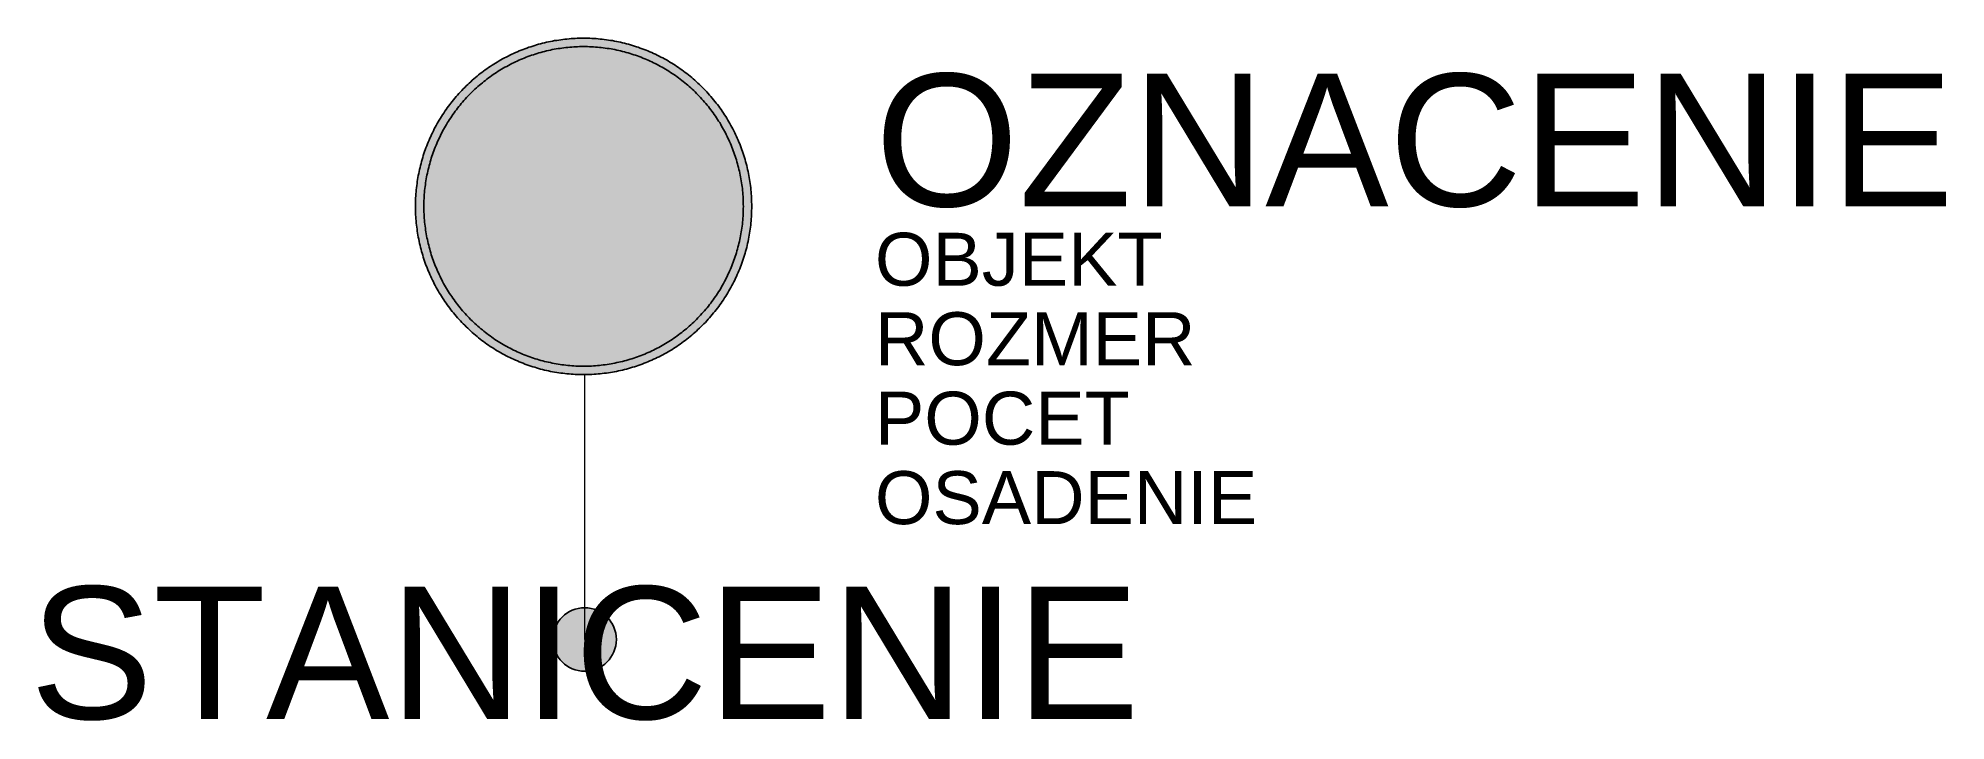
# Model space of a CAD drawing. Header units: metres. Extents: x -10.3 to 25.7, y -1.5 to 11.3.
import ezdxf
from ezdxf.enums import TextEntityAlignment as Align

# ---------------------------------------------------------------- set-up
doc = ezdxf.new("R2010")
doc.units = ezdxf.units.M
doc.layers.get('Defpoints').update_dxf_attribs({"color": 140, "lineweight": 5})
doc.styles.get("Standard").update_dxf_attribs({"font": 'arial.ttf'})

msp = doc.modelspace()

# ---------------------------------------------------------------- hatches: boundary and pattern name
at = {"true_color": 0xf1efea}
msp.add_hatch(color=7, dxfattribs=at).paths.add_polyline_path([(3.155, 8.175), (3.155, 8.214), (3.154, 8.254), (3.153, 8.293), (3.151, 8.332), (3.149, 8.372), (3.146, 8.411), (3.143, 8.45), (3.14, 8.489), (3.136, 8.528), (3.131, 8.566), (3.126, 8.605), (3.121, 8.644), (3.114, 8.682), (3.108, 8.721), (3.101, 8.759), (3.094, 8.797), (3.086, 8.835), (3.078, 8.873), (3.069, 8.911), (3.06, 8.949), (3.05, 8.986), (3.04, 9.024), (3.029, 9.061), (3.018, 9.098), (3.007, 9.135), (2.995, 9.172), (2.982, 9.209), (2.969, 9.245), (2.956, 9.282), (2.942, 9.318), (2.928, 9.354), (2.914, 9.39), (2.899, 9.426), (2.883, 9.461), (2.867, 9.496), (2.851, 9.531), (2.834, 9.566), (2.817, 9.601), (2.799, 9.636), (2.781, 9.67), (2.763, 9.704), (2.744, 9.738), (2.725, 9.772), (2.705, 9.805), (2.685, 9.838), (2.664, 9.871), (2.643, 9.904), (2.622, 9.936), (2.6, 9.969), (2.578, 10.001), (2.555, 10.032), (2.532, 10.064), (2.509, 10.095), (2.485, 10.126), (2.461, 10.157), (2.436, 10.187), (2.411, 10.217), (2.386, 10.247), (2.36, 10.277), (2.334, 10.306), (2.307, 10.335), (2.28, 10.363), (2.253, 10.392), (2.225, 10.42), (2.197, 10.448), (2.169, 10.475), (2.14, 10.502), (2.111, 10.528), (2.082, 10.555), (2.052, 10.58), (2.023, 10.606), (1.992, 10.631), (1.962, 10.655), (1.931, 10.68), (1.9, 10.703), (1.869, 10.727), (1.838, 10.75), (1.806, 10.772), (1.774, 10.795), (1.742, 10.816), (1.709, 10.838), (1.677, 10.859), (1.644, 10.879), (1.61, 10.899), (1.577, 10.919), (1.543, 10.938), (1.509, 10.957), (1.475, 10.976), (1.441, 10.994), (1.407, 11.011), (1.372, 11.029), (1.337, 11.045), (1.302, 11.062), (1.266, 11.078), (1.231, 11.093), (1.195, 11.108), (1.159, 11.123), (1.123, 11.137), (1.087, 11.151), (1.051, 11.164), (1.014, 11.177), (0.978, 11.189), (0.941, 11.201), (0.904, 11.213), (0.867, 11.224), (0.829, 11.234), (0.792, 11.244), (0.754, 11.254), (0.716, 11.263), (0.679, 11.272), (0.641, 11.28), (0.603, 11.288), (0.564, 11.296), (0.526, 11.303), (0.488, 11.309), (0.449, 11.315), (0.411, 11.321), (0.372, 11.326), (0.333, 11.33), (0.294, 11.334), (0.255, 11.338), (0.216, 11.341), (0.177, 11.344), (0.138, 11.346), (0.098, 11.348), (0.059, 11.349), (0.02, 11.35), (-0.02, 11.35), (-0.059, 11.35), (-0.099, 11.349), (-0.138, 11.348), (-0.177, 11.346), (-0.216, 11.344), (-0.255, 11.341), (-0.295, 11.338), (-0.333, 11.334), (-0.372, 11.33), (-0.411, 11.326), (-0.45, 11.321), (-0.489, 11.315), (-0.527, 11.309), (-0.566, 11.303), (-0.604, 11.296), (-0.642, 11.288), (-0.68, 11.28), (-0.718, 11.272), (-0.756, 11.263), (-0.794, 11.254), (-0.831, 11.244), (-0.869, 11.234), (-0.906, 11.224), (-0.943, 11.213), (-0.98, 11.201), (-1.017, 11.189), (-1.054, 11.177), (-1.09, 11.164), (-1.127, 11.151), (-1.163, 11.137), (-1.199, 11.123), (-1.235, 11.108), (-1.27, 11.093), (-1.306, 11.078), (-1.341, 11.062), (-1.376, 11.045), (-1.411, 11.029), (-1.446, 11.011), (-1.48, 10.994), (-1.515, 10.976), (-1.549, 10.957), (-1.583, 10.938), (-1.616, 10.919), (-1.65, 10.899), (-1.683, 10.879), (-1.716, 10.859), (-1.749, 10.838), (-1.781, 10.816), (-1.813, 10.795), (-1.845, 10.772), (-1.877, 10.75), (-1.909, 10.727), (-1.94, 10.703), (-1.971, 10.68), (-2.001, 10.655), (-2.032, 10.631), (-2.062, 10.606), (-2.092, 10.58), (-2.121, 10.555), (-2.151, 10.528), (-2.18, 10.502), (-2.208, 10.475), (-2.237, 10.448), (-2.265, 10.42), (-2.292, 10.392), (-2.32, 10.363), (-2.347, 10.335), (-2.373, 10.306), (-2.4, 10.277), (-2.425, 10.247), (-2.451, 10.217), (-2.476, 10.187), (-2.5, 10.157), (-2.524, 10.126), (-2.548, 10.095), (-2.572, 10.064), (-2.595, 10.032), (-2.617, 10.001), (-2.639, 9.969), (-2.661, 9.936), (-2.683, 9.904), (-2.704, 9.871), (-2.724, 9.838), (-2.744, 9.805), (-2.764, 9.772), (-2.783, 9.738), (-2.802, 9.704), (-2.821, 9.67), (-2.839, 9.636), (-2.856, 9.601), (-2.874, 9.566), (-2.89, 9.531), (-2.907, 9.496), (-2.923, 9.461), (-2.938, 9.426), (-2.953, 9.39), (-2.968, 9.354), (-2.982, 9.318), (-2.996, 9.282), (-3.009, 9.245), (-3.022, 9.209), (-3.034, 9.172), (-3.046, 9.135), (-3.057, 9.098), (-3.069, 9.061), (-3.079, 9.024), (-3.089, 8.986), (-3.099, 8.949), (-3.108, 8.911), (-3.117, 8.873), (-3.125, 8.835), (-3.133, 8.797), (-3.141, 8.759), (-3.147, 8.721), (-3.154, 8.682), (-3.16, 8.644), (-3.165, 8.605), (-3.17, 8.566), (-3.175, 8.528), (-3.179, 8.489), (-3.183, 8.45), (-3.186, 8.411), (-3.189, 8.372), (-3.191, 8.332), (-3.193, 8.293), (-3.194, 8.254), (-3.194, 8.214), (-3.195, 8.175), (-3.194, 8.135), (-3.194, 8.096), (-3.193, 8.057), (-3.191, 8.017), (-3.189, 7.978), (-3.186, 7.939), (-3.183, 7.9), (-3.179, 7.861), (-3.175, 7.822), (-3.17, 7.783), (-3.165, 7.745), (-3.16, 7.706), (-3.154, 7.667), (-3.147, 7.629), (-3.141, 7.591), (-3.133, 7.553), (-3.125, 7.514), (-3.117, 7.476), (-3.108, 7.439), (-3.099, 7.401), (-3.089, 7.363), (-3.079, 7.326), (-3.069, 7.289), (-3.057, 7.251), (-3.046, 7.214), (-3.034, 7.178), (-3.022, 7.141), (-3.009, 7.104), (-2.996, 7.068), (-2.982, 7.032), (-2.968, 6.996), (-2.953, 6.96), (-2.938, 6.924), (-2.923, 6.889), (-2.907, 6.853), (-2.89, 6.818), (-2.874, 6.783), (-2.856, 6.749), (-2.839, 6.714), (-2.821, 6.68), (-2.802, 6.646), (-2.783, 6.612), (-2.764, 6.578), (-2.744, 6.545), (-2.724, 6.512), (-2.704, 6.479), (-2.683, 6.446), (-2.661, 6.413), (-2.639, 6.381), (-2.617, 6.349), (-2.595, 6.317), (-2.572, 6.286), (-2.548, 6.255), (-2.524, 6.224), (-2.5, 6.193), (-2.476, 6.163), (-2.451, 6.133), (-2.425, 6.103), (-2.4, 6.073), (-2.373, 6.044), (-2.347, 6.015), (-2.32, 5.986), (-2.292, 5.958), (-2.265, 5.93), (-2.237, 5.902), (-2.208, 5.875), (-2.18, 5.848), (-2.151, 5.821), (-2.121, 5.795), (-2.092, 5.769), (-2.062, 5.744), (-2.032, 5.719), (-2.001, 5.694), (-1.971, 5.67), (-1.94, 5.646), (-1.909, 5.623), (-1.877, 5.6), (-1.845, 5.577), (-1.813, 5.555), (-1.781, 5.533), (-1.749, 5.512), (-1.716, 5.491), (-1.683, 5.47), (-1.65, 5.45), (-1.616, 5.431), (-1.583, 5.411), (-1.549, 5.392), (-1.515, 5.374), (-1.48, 5.356), (-1.446, 5.338), (-1.411, 5.321), (-1.376, 5.304), (-1.341, 5.288), (-1.306, 5.272), (-1.27, 5.257), (-1.235, 5.242), (-1.199, 5.227), (-1.163, 5.213), (-1.127, 5.199), (-1.09, 5.186), (-1.054, 5.173), (-1.017, 5.161), (-0.98, 5.149), (-0.943, 5.137), (-0.906, 5.126), (-0.869, 5.115), (-0.831, 5.105), (-0.794, 5.096), (-0.756, 5.086), (-0.718, 5.078), (-0.68, 5.069), (-0.642, 5.061), (-0.604, 5.054), (-0.566, 5.047), (-0.527, 5.041), (-0.489, 5.035), (-0.45, 5.029), (-0.411, 5.024), (-0.372, 5.019), (-0.333, 5.015), (-0.295, 5.012), (-0.255, 5.009), (-0.216, 5.006), (-0.177, 5.004), (-0.138, 5.002), (-0.099, 5.001), (-0.059, 5), (-0.02, 5), (0.02, 5), (0.059, 5.001), (0.098, 5.002), (0.138, 5.004), (0.177, 5.006), (0.216, 5.009), (0.255, 5.012), (0.294, 5.015), (0.333, 5.019), (0.372, 5.024), (0.411, 5.029), (0.449, 5.035), (0.488, 5.041), (0.526, 5.047), (0.564, 5.054), (0.603, 5.061), (0.641, 5.069), (0.679, 5.078), (0.716, 5.086), (0.754, 5.096), (0.792, 5.105), (0.829, 5.115), (0.867, 5.126), (0.904, 5.137), (0.941, 5.149), (0.978, 5.161), (1.014, 5.173), (1.051, 5.186), (1.087, 5.199), (1.123, 5.213), (1.159, 5.227), (1.195, 5.242), (1.231, 5.257), (1.266, 5.272), (1.302, 5.288), (1.337, 5.304), (1.372, 5.321), (1.407, 5.338), (1.441, 5.356), (1.475, 5.374), (1.509, 5.392), (1.543, 5.411), (1.577, 5.431), (1.61, 5.45), (1.644, 5.47), (1.677, 5.491), (1.709, 5.512), (1.742, 5.533), (1.774, 5.555), (1.806, 5.577), (1.838, 5.6), (1.869, 5.623), (1.9, 5.646), (1.931, 5.67), (1.962, 5.694), (1.992, 5.719), (2.023, 5.744), (2.052, 5.769), (2.082, 5.795), (2.111, 5.821), (2.14, 5.848), (2.169, 5.875), (2.197, 5.902), (2.225, 5.93), (2.253, 5.958), (2.28, 5.986), (2.307, 6.015), (2.334, 6.044), (2.36, 6.073), (2.386, 6.103), (2.411, 6.133), (2.436, 6.163), (2.461, 6.193), (2.485, 6.224), (2.509, 6.255), (2.532, 6.286), (2.555, 6.317), (2.578, 6.349), (2.6, 6.381), (2.622, 6.413), (2.643, 6.446), (2.664, 6.479), (2.685, 6.512), (2.705, 6.545), (2.725, 6.578), (2.744, 6.612), (2.763, 6.646), (2.781, 6.68), (2.799, 6.714), (2.817, 6.749), (2.834, 6.783), (2.851, 6.818), (2.867, 6.853), (2.883, 6.889), (2.899, 6.924), (2.914, 6.96), (2.928, 6.996), (2.942, 7.032), (2.956, 7.068), (2.969, 7.104), (2.982, 7.141), (2.995, 7.178), (3.007, 7.214), (3.018, 7.251), (3.029, 7.289), (3.04, 7.326), (3.05, 7.363), (3.06, 7.401), (3.069, 7.439), (3.078, 7.476), (3.086, 7.514), (3.094, 7.553), (3.101, 7.591), (3.108, 7.629), (3.114, 7.667), (3.121, 7.706), (3.126, 7.745), (3.131, 7.783), (3.136, 7.822), (3.14, 7.861), (3.143, 7.9), (3.146, 7.939), (3.149, 7.978), (3.151, 8.017), (3.153, 8.057), (3.154, 8.096), (3.155, 8.135), (3.155, 8.175)])
at = {"true_color": 0x9b9b9b}
msp.add_hatch(color=253, dxfattribs=at).paths.add_polyline_path([(2.997, 8.175), (2.996, 8.212), (2.996, 8.25), (2.994, 8.287), (2.993, 8.324), (2.991, 8.362), (2.988, 8.399), (2.985, 8.436), (2.982, 8.473), (2.978, 8.51), (2.974, 8.547), (2.969, 8.584), (2.963, 8.62), (2.958, 8.657), (2.952, 8.693), (2.945, 8.73), (2.938, 8.766), (2.931, 8.802), (2.923, 8.838), (2.914, 8.874), (2.906, 8.91), (2.896, 8.946), (2.887, 8.981), (2.877, 9.017), (2.866, 9.052), (2.855, 9.087), (2.844, 9.122), (2.832, 9.157), (2.82, 9.192), (2.807, 9.226), (2.794, 9.261), (2.781, 9.295), (2.767, 9.329), (2.753, 9.363), (2.738, 9.397), (2.723, 9.43), (2.707, 9.464), (2.691, 9.497), (2.675, 9.53), (2.658, 9.563), (2.641, 9.595), (2.624, 9.628), (2.606, 9.66), (2.587, 9.692), (2.569, 9.723), (2.55, 9.755), (2.53, 9.786), (2.51, 9.817), (2.49, 9.848), (2.469, 9.879), (2.448, 9.909), (2.427, 9.939), (2.405, 9.969), (2.382, 9.999), (2.36, 10.028), (2.337, 10.058), (2.313, 10.086), (2.29, 10.115), (2.266, 10.143), (2.241, 10.171), (2.216, 10.199), (2.191, 10.227), (2.165, 10.254), (2.139, 10.281), (2.113, 10.308), (2.086, 10.334), (2.059, 10.36), (2.032, 10.386), (2.005, 10.411), (1.977, 10.436), (1.949, 10.46), (1.921, 10.484), (1.892, 10.508), (1.863, 10.531), (1.834, 10.554), (1.804, 10.577), (1.775, 10.599), (1.745, 10.621), (1.715, 10.643), (1.684, 10.664), (1.654, 10.684), (1.623, 10.705), (1.592, 10.725), (1.56, 10.744), (1.529, 10.763), (1.497, 10.782), (1.465, 10.8), (1.433, 10.818), (1.401, 10.836), (1.368, 10.853), (1.335, 10.87), (1.302, 10.886), (1.269, 10.902), (1.236, 10.917), (1.202, 10.933), (1.168, 10.947), (1.135, 10.961), (1.101, 10.975), (1.066, 10.989), (1.032, 11.002), (0.997, 11.015), (0.963, 11.027), (0.928, 11.038), (0.893, 11.05), (0.858, 11.061), (0.822, 11.071), (0.787, 11.081), (0.751, 11.091), (0.715, 11.1), (0.68, 11.109), (0.644, 11.117), (0.608, 11.125), (0.571, 11.133), (0.535, 11.14), (0.499, 11.146), (0.462, 11.152), (0.426, 11.158), (0.389, 11.163), (0.352, 11.168), (0.315, 11.172), (0.278, 11.176), (0.241, 11.18), (0.204, 11.183), (0.167, 11.185), (0.13, 11.187), (0.093, 11.189), (0.055, 11.19), (0.018, 11.191), (-0.02, 11.191), (-0.057, 11.191), (-0.095, 11.19), (-0.132, 11.189), (-0.169, 11.187), (-0.207, 11.185), (-0.244, 11.183), (-0.281, 11.18), (-0.318, 11.176), (-0.355, 11.172), (-0.392, 11.168), (-0.428, 11.163), (-0.465, 11.158), (-0.502, 11.152), (-0.538, 11.146), (-0.575, 11.14), (-0.611, 11.133), (-0.647, 11.125), (-0.683, 11.117), (-0.719, 11.109), (-0.755, 11.1), (-0.791, 11.091), (-0.826, 11.081), (-0.862, 11.071), (-0.897, 11.061), (-0.932, 11.05), (-0.967, 11.038), (-1.002, 11.027), (-1.037, 11.015), (-1.071, 11.002), (-1.106, 10.989), (-1.14, 10.975), (-1.174, 10.961), (-1.208, 10.947), (-1.242, 10.933), (-1.275, 10.917), (-1.308, 10.902), (-1.342, 10.886), (-1.375, 10.87), (-1.407, 10.853), (-1.44, 10.836), (-1.472, 10.818), (-1.505, 10.8), (-1.537, 10.782), (-1.568, 10.763), (-1.6, 10.744), (-1.631, 10.725), (-1.662, 10.705), (-1.693, 10.684), (-1.724, 10.664), (-1.754, 10.643), (-1.784, 10.621), (-1.814, 10.599), (-1.844, 10.577), (-1.873, 10.554), (-1.902, 10.531), (-1.931, 10.508), (-1.96, 10.484), (-1.988, 10.46), (-2.016, 10.436), (-2.044, 10.411), (-2.072, 10.386), (-2.099, 10.36), (-2.126, 10.334), (-2.153, 10.308), (-2.179, 10.281), (-2.205, 10.254), (-2.23, 10.227), (-2.256, 10.199), (-2.28, 10.171), (-2.305, 10.143), (-2.329, 10.115), (-2.353, 10.086), (-2.376, 10.058), (-2.399, 10.028), (-2.422, 9.999), (-2.444, 9.969), (-2.466, 9.939), (-2.487, 9.909), (-2.508, 9.879), (-2.529, 9.848), (-2.549, 9.817), (-2.569, 9.786), (-2.589, 9.755), (-2.608, 9.723), (-2.627, 9.692), (-2.645, 9.66), (-2.663, 9.628), (-2.681, 9.595), (-2.698, 9.563), (-2.715, 9.53), (-2.731, 9.497), (-2.747, 9.464), (-2.762, 9.43), (-2.777, 9.397), (-2.792, 9.363), (-2.806, 9.329), (-2.82, 9.295), (-2.834, 9.261), (-2.847, 9.226), (-2.859, 9.192), (-2.872, 9.157), (-2.883, 9.122), (-2.895, 9.087), (-2.906, 9.052), (-2.916, 9.017), (-2.926, 8.981), (-2.936, 8.946), (-2.945, 8.91), (-2.954, 8.874), (-2.962, 8.838), (-2.97, 8.802), (-2.977, 8.766), (-2.984, 8.73), (-2.991, 8.693), (-2.997, 8.657), (-3.003, 8.62), (-3.008, 8.584), (-3.013, 8.547), (-3.017, 8.51), (-3.021, 8.473), (-3.025, 8.436), (-3.028, 8.399), (-3.03, 8.362), (-3.032, 8.324), (-3.034, 8.287), (-3.035, 8.25), (-3.036, 8.212), (-3.036, 8.175), (-3.036, 8.137), (-3.035, 8.1), (-3.034, 8.063), (-3.032, 8.025), (-3.03, 7.988), (-3.028, 7.951), (-3.025, 7.914), (-3.021, 7.877), (-3.017, 7.84), (-3.013, 7.803), (-3.008, 7.766), (-3.003, 7.729), (-2.997, 7.693), (-2.991, 7.656), (-2.984, 7.62), (-2.977, 7.584), (-2.97, 7.547), (-2.962, 7.511), (-2.954, 7.475), (-2.945, 7.44), (-2.936, 7.404), (-2.926, 7.368), (-2.916, 7.333), (-2.906, 7.298), (-2.895, 7.262), (-2.883, 7.227), (-2.872, 7.193), (-2.859, 7.158), (-2.847, 7.123), (-2.834, 7.089), (-2.82, 7.055), (-2.806, 7.021), (-2.792, 6.987), (-2.777, 6.953), (-2.762, 6.919), (-2.747, 6.886), (-2.731, 6.853), (-2.715, 6.82), (-2.698, 6.787), (-2.681, 6.755), (-2.663, 6.722), (-2.645, 6.69), (-2.627, 6.658), (-2.608, 6.626), (-2.589, 6.595), (-2.569, 6.563), (-2.549, 6.532), (-2.529, 6.501), (-2.508, 6.471), (-2.487, 6.44), (-2.466, 6.41), (-2.444, 6.38), (-2.422, 6.351), (-2.399, 6.321), (-2.376, 6.292), (-2.353, 6.263), (-2.329, 6.235), (-2.305, 6.206), (-2.28, 6.178), (-2.256, 6.15), (-2.23, 6.123), (-2.205, 6.096), (-2.179, 6.069), (-2.153, 6.042), (-2.126, 6.016), (-2.099, 5.99), (-2.072, 5.964), (-2.044, 5.939), (-2.016, 5.914), (-1.988, 5.89), (-1.96, 5.865), (-1.931, 5.842), (-1.902, 5.818), (-1.873, 5.795), (-1.844, 5.773), (-1.814, 5.75), (-1.784, 5.729), (-1.754, 5.707), (-1.724, 5.686), (-1.693, 5.665), (-1.662, 5.645), (-1.631, 5.625), (-1.6, 5.606), (-1.568, 5.586), (-1.537, 5.568), (-1.505, 5.549), (-1.472, 5.531), (-1.44, 5.514), (-1.407, 5.497), (-1.375, 5.48), (-1.342, 5.464), (-1.308, 5.448), (-1.275, 5.432), (-1.242, 5.417), (-1.208, 5.402), (-1.174, 5.388), (-1.14, 5.374), (-1.106, 5.361), (-1.071, 5.348), (-1.037, 5.335), (-1.002, 5.323), (-0.967, 5.311), (-0.932, 5.3), (-0.897, 5.289), (-0.862, 5.278), (-0.826, 5.268), (-0.791, 5.259), (-0.755, 5.25), (-0.719, 5.241), (-0.683, 5.232), (-0.647, 5.225), (-0.611, 5.217), (-0.575, 5.21), (-0.538, 5.203), (-0.502, 5.197), (-0.465, 5.192), (-0.428, 5.186), (-0.392, 5.182), (-0.355, 5.177), (-0.318, 5.173), (-0.281, 5.17), (-0.244, 5.167), (-0.207, 5.164), (-0.169, 5.162), (-0.132, 5.161), (-0.095, 5.16), (-0.057, 5.159), (-0.02, 5.159), (0.018, 5.159), (0.055, 5.16), (0.093, 5.161), (0.13, 5.162), (0.167, 5.164), (0.204, 5.167), (0.241, 5.17), (0.278, 5.173), (0.315, 5.177), (0.352, 5.182), (0.389, 5.186), (0.426, 5.192), (0.462, 5.197), (0.499, 5.203), (0.535, 5.21), (0.571, 5.217), (0.608, 5.225), (0.644, 5.232), (0.68, 5.241), (0.715, 5.25), (0.751, 5.259), (0.787, 5.268), (0.822, 5.278), (0.858, 5.289), (0.893, 5.3), (0.928, 5.311), (0.963, 5.323), (0.997, 5.335), (1.032, 5.348), (1.066, 5.361), (1.101, 5.374), (1.135, 5.388), (1.168, 5.402), (1.202, 5.417), (1.236, 5.432), (1.269, 5.448), (1.302, 5.464), (1.335, 5.48), (1.368, 5.497), (1.401, 5.514), (1.433, 5.531), (1.465, 5.549), (1.497, 5.568), (1.529, 5.586), (1.56, 5.606), (1.592, 5.625), (1.623, 5.645), (1.654, 5.665), (1.684, 5.686), (1.715, 5.707), (1.745, 5.729), (1.775, 5.75), (1.804, 5.773), (1.834, 5.795), (1.863, 5.818), (1.892, 5.842), (1.921, 5.865), (1.949, 5.89), (1.977, 5.914), (2.005, 5.939), (2.032, 5.964), (2.059, 5.99), (2.086, 6.016), (2.113, 6.042), (2.139, 6.069), (2.165, 6.096), (2.191, 6.123), (2.216, 6.15), (2.241, 6.178), (2.266, 6.206), (2.29, 6.235), (2.313, 6.263), (2.337, 6.292), (2.36, 6.321), (2.382, 6.351), (2.405, 6.38), (2.427, 6.41), (2.448, 6.44), (2.469, 6.471), (2.49, 6.501), (2.51, 6.532), (2.53, 6.563), (2.55, 6.595), (2.569, 6.626), (2.587, 6.658), (2.606, 6.69), (2.624, 6.722), (2.641, 6.755), (2.658, 6.787), (2.675, 6.82), (2.691, 6.853), (2.707, 6.886), (2.723, 6.919), (2.738, 6.953), (2.753, 6.987), (2.767, 7.021), (2.781, 7.055), (2.794, 7.089), (2.807, 7.123), (2.82, 7.158), (2.832, 7.193), (2.844, 7.227), (2.855, 7.262), (2.866, 7.298), (2.877, 7.333), (2.887, 7.368), (2.896, 7.404), (2.906, 7.44), (2.914, 7.475), (2.923, 7.511), (2.931, 7.547), (2.938, 7.584), (2.945, 7.62), (2.952, 7.656), (2.958, 7.693), (2.963, 7.729), (2.969, 7.766), (2.974, 7.803), (2.978, 7.84), (2.982, 7.877), (2.985, 7.914), (2.988, 7.951), (2.991, 7.988), (2.993, 8.025), (2.994, 8.063), (2.996, 8.1), (2.996, 8.137), (2.997, 8.175)])
at = {"true_color": 0xf1efea}
h = msp.add_hatch(color=7, dxfattribs=at)
h.paths.add_polyline_path([(-0.02, 8.624), (-1.351, 9.955), (-1.333, 9.968), (-1.314, 9.981), (-1.296, 9.994), (-1.278, 10.007), (-1.259, 10.02), (-1.24, 10.032), (-1.222, 10.044), (-1.203, 10.056), (-1.184, 10.068), (-1.165, 10.08), (-1.146, 10.091), (-1.126, 10.102), (-1.107, 10.113), (-1.087, 10.124), (-1.068, 10.135), (-1.048, 10.145), (-1.028, 10.155), (-1.008, 10.165), (-0.988, 10.175), (-0.968, 10.185), (-0.948, 10.194), (-0.928, 10.203), (-0.908, 10.212), (-0.887, 10.221), (-0.867, 10.23), (-0.846, 10.238), (-0.825, 10.246), (-0.805, 10.254), (-0.784, 10.262), (-0.763, 10.269), (-0.742, 10.277), (-0.721, 10.284), (-0.7, 10.291), (-0.679, 10.297), (-0.657, 10.304), (-0.636, 10.31), (-0.615, 10.316), (-0.593, 10.322), (-0.572, 10.328), (-0.55, 10.333), (-0.529, 10.338), (-0.507, 10.343), (-0.485, 10.348), (-0.464, 10.353), (-0.442, 10.357), (-0.42, 10.361), (-0.398, 10.365), (-0.376, 10.369), (-0.354, 10.372), (-0.332, 10.375), (-0.31, 10.378), (-0.288, 10.381), (-0.266, 10.384), (-0.243, 10.386), (-0.221, 10.388), (-0.199, 10.39), (-0.177, 10.392), (-0.154, 10.393), (-0.132, 10.395), (-0.11, 10.396), (-0.087, 10.396), (-0.065, 10.397), (-0.042, 10.397), (-0.02, 10.397), (0.003, 10.397), (0.025, 10.397), (0.048, 10.396), (0.07, 10.396), (0.092, 10.395), (0.115, 10.393), (0.137, 10.392), (0.159, 10.39), (0.182, 10.388), (0.204, 10.386), (0.226, 10.384), (0.248, 10.381), (0.27, 10.378), (0.293, 10.375), (0.315, 10.372), (0.337, 10.369), (0.359, 10.365), (0.381, 10.361), (0.402, 10.357), (0.424, 10.353), (0.446, 10.348), (0.468, 10.343), (0.489, 10.338), (0.511, 10.333), (0.533, 10.328), (0.554, 10.322), (0.575, 10.316), (0.597, 10.31), (0.618, 10.304), (0.639, 10.297), (0.66, 10.291), (0.682, 10.284), (0.703, 10.277), (0.724, 10.269), (0.745, 10.262), (0.765, 10.254), (0.786, 10.246), (0.807, 10.238), (0.827, 10.23), (0.848, 10.221), (0.868, 10.212), (0.889, 10.203), (0.909, 10.194), (0.929, 10.185), (0.949, 10.175), (0.969, 10.165), (0.989, 10.155), (1.009, 10.145), (1.028, 10.135), (1.048, 10.124), (1.067, 10.113), (1.087, 10.102), (1.106, 10.091), (1.125, 10.08), (1.144, 10.068), (1.163, 10.056), (1.182, 10.044), (1.201, 10.032), (1.22, 10.02), (1.238, 10.007), (1.257, 9.994), (1.275, 9.981), (1.293, 9.968), (1.311, 9.955)])
h.paths.add_polyline_path([(-0.469, 8.175), (-1.8, 6.844), (-1.813, 6.862), (-1.826, 6.88), (-1.839, 6.898), (-1.852, 6.917), (-1.864, 6.935), (-1.877, 6.954), (-1.889, 6.973), (-1.901, 6.992), (-1.913, 7.011), (-1.925, 7.03), (-1.936, 7.049), (-1.947, 7.068), (-1.958, 7.088), (-1.969, 7.107), (-1.98, 7.127), (-1.99, 7.147), (-2, 7.166), (-2.01, 7.186), (-2.02, 7.206), (-2.03, 7.226), (-2.039, 7.246), (-2.048, 7.267), (-2.057, 7.287), (-2.066, 7.307), (-2.075, 7.328), (-2.083, 7.348), (-2.091, 7.369), (-2.099, 7.39), (-2.107, 7.411), (-2.114, 7.432), (-2.122, 7.453), (-2.129, 7.474), (-2.136, 7.495), (-2.142, 7.516), (-2.149, 7.537), (-2.155, 7.558), (-2.161, 7.58), (-2.167, 7.601), (-2.173, 7.623), (-2.178, 7.644), (-2.183, 7.666), (-2.188, 7.687), (-2.193, 7.709), (-2.197, 7.731), (-2.202, 7.753), (-2.206, 7.775), (-2.21, 7.797), (-2.213, 7.819), (-2.217, 7.841), (-2.22, 7.863), (-2.223, 7.885), (-2.226, 7.907), (-2.229, 7.929), (-2.231, 7.951), (-2.233, 7.973), (-2.235, 7.996), (-2.237, 8.018), (-2.238, 8.04), (-2.239, 8.063), (-2.24, 8.085), (-2.241, 8.107), (-2.242, 8.13), (-2.242, 8.152), (-2.242, 8.175), (-2.242, 8.197), (-2.242, 8.22), (-2.241, 8.242), (-2.24, 8.265), (-2.239, 8.287), (-2.238, 8.309), (-2.237, 8.332), (-2.235, 8.354), (-2.233, 8.376), (-2.231, 8.399), (-2.229, 8.421), (-2.226, 8.443), (-2.223, 8.465), (-2.22, 8.487), (-2.217, 8.509), (-2.213, 8.531), (-2.21, 8.553), (-2.206, 8.575), (-2.202, 8.597), (-2.197, 8.619), (-2.193, 8.64), (-2.188, 8.662), (-2.183, 8.684), (-2.178, 8.705), (-2.173, 8.727), (-2.167, 8.749), (-2.161, 8.77), (-2.155, 8.791), (-2.149, 8.813), (-2.142, 8.834), (-2.136, 8.855), (-2.129, 8.876), (-2.122, 8.897), (-2.114, 8.918), (-2.107, 8.939), (-2.099, 8.96), (-2.091, 8.981), (-2.083, 9.001), (-2.075, 9.022), (-2.066, 9.042), (-2.057, 9.063), (-2.048, 9.083), (-2.039, 9.103), (-2.03, 9.123), (-2.02, 9.143), (-2.01, 9.163), (-2, 9.183), (-1.99, 9.203), (-1.98, 9.223), (-1.969, 9.242), (-1.958, 9.262), (-1.947, 9.281), (-1.936, 9.301), (-1.925, 9.32), (-1.913, 9.339), (-1.901, 9.358), (-1.889, 9.377), (-1.877, 9.396), (-1.864, 9.414), (-1.852, 9.433), (-1.839, 9.451), (-1.826, 9.469), (-1.813, 9.488), (-1.8, 9.506)], flags=16)
h.paths.add_polyline_path([(-0.02, 7.726), (1.311, 6.395), (1.293, 6.382), (1.275, 6.368), (1.257, 6.355), (1.238, 6.343), (1.22, 6.33), (1.201, 6.318), (1.182, 6.305), (1.163, 6.293), (1.144, 6.282), (1.125, 6.27), (1.106, 6.259), (1.087, 6.247), (1.067, 6.236), (1.048, 6.226), (1.028, 6.215), (1.009, 6.205), (0.989, 6.194), (0.969, 6.184), (0.949, 6.175), (0.929, 6.165), (0.909, 6.156), (0.889, 6.146), (0.868, 6.137), (0.848, 6.129), (0.827, 6.12), (0.807, 6.112), (0.786, 6.104), (0.765, 6.096), (0.745, 6.088), (0.724, 6.08), (0.703, 6.073), (0.682, 6.066), (0.66, 6.059), (0.639, 6.052), (0.618, 6.046), (0.597, 6.04), (0.575, 6.034), (0.554, 6.028), (0.533, 6.022), (0.511, 6.017), (0.489, 6.011), (0.468, 6.006), (0.446, 6.002), (0.424, 5.997), (0.402, 5.993), (0.381, 5.989), (0.359, 5.985), (0.337, 5.981), (0.315, 5.978), (0.293, 5.974), (0.27, 5.971), (0.248, 5.969), (0.226, 5.966), (0.204, 5.964), (0.182, 5.962), (0.159, 5.96), (0.137, 5.958), (0.115, 5.956), (0.092, 5.955), (0.07, 5.954), (0.048, 5.953), (0.025, 5.953), (0.003, 5.952), (-0.02, 5.952), (-0.042, 5.952), (-0.065, 5.953), (-0.087, 5.953), (-0.11, 5.954), (-0.132, 5.955), (-0.154, 5.956), (-0.177, 5.958), (-0.199, 5.96), (-0.221, 5.962), (-0.243, 5.964), (-0.266, 5.966), (-0.288, 5.969), (-0.31, 5.971), (-0.332, 5.974), (-0.354, 5.978), (-0.376, 5.981), (-0.398, 5.985), (-0.42, 5.989), (-0.442, 5.993), (-0.464, 5.997), (-0.485, 6.002), (-0.507, 6.006), (-0.529, 6.011), (-0.55, 6.017), (-0.572, 6.022), (-0.593, 6.028), (-0.615, 6.034), (-0.636, 6.04), (-0.657, 6.046), (-0.679, 6.052), (-0.7, 6.059), (-0.721, 6.066), (-0.742, 6.073), (-0.763, 6.08), (-0.784, 6.088), (-0.805, 6.096), (-0.825, 6.104), (-0.846, 6.112), (-0.867, 6.12), (-0.887, 6.129), (-0.908, 6.137), (-0.928, 6.146), (-0.948, 6.156), (-0.968, 6.165), (-0.988, 6.175), (-1.008, 6.184), (-1.028, 6.194), (-1.048, 6.205), (-1.068, 6.215), (-1.087, 6.226), (-1.107, 6.236), (-1.126, 6.247), (-1.146, 6.259), (-1.165, 6.27), (-1.184, 6.282), (-1.203, 6.293), (-1.222, 6.305), (-1.24, 6.318), (-1.259, 6.33), (-1.278, 6.343), (-1.296, 6.355), (-1.314, 6.368), (-1.333, 6.382), (-1.351, 6.395)], flags=16)
h.paths.add_polyline_path([(0.429, 8.175), (1.76, 9.506), (1.774, 9.488), (1.787, 9.469), (1.8, 9.451), (1.813, 9.433), (1.825, 9.414), (1.838, 9.396), (1.85, 9.377), (1.862, 9.358), (1.874, 9.339), (1.885, 9.32), (1.897, 9.301), (1.908, 9.281), (1.919, 9.262), (1.93, 9.242), (1.94, 9.223), (1.951, 9.203), (1.961, 9.183), (1.971, 9.163), (1.981, 9.143), (1.99, 9.123), (2, 9.103), (2.009, 9.083), (2.018, 9.063), (2.027, 9.042), (2.035, 9.022), (2.043, 9.001), (2.052, 8.981), (2.06, 8.96), (2.067, 8.939), (2.075, 8.918), (2.082, 8.897), (2.089, 8.876), (2.096, 8.855), (2.103, 8.834), (2.109, 8.813), (2.116, 8.791), (2.122, 8.77), (2.127, 8.749), (2.133, 8.727), (2.139, 8.705), (2.144, 8.684), (2.149, 8.662), (2.153, 8.64), (2.158, 8.619), (2.162, 8.597), (2.166, 8.575), (2.17, 8.553), (2.174, 8.531), (2.178, 8.509), (2.181, 8.487), (2.184, 8.465), (2.187, 8.443), (2.189, 8.421), (2.191, 8.399), (2.194, 8.376), (2.196, 8.354), (2.197, 8.332), (2.199, 8.309), (2.2, 8.287), (2.201, 8.265), (2.202, 8.242), (2.202, 8.22), (2.203, 8.197), (2.203, 8.175), (2.203, 8.152), (2.202, 8.13), (2.202, 8.107), (2.201, 8.085), (2.2, 8.063), (2.199, 8.04), (2.197, 8.018), (2.196, 7.996), (2.194, 7.973), (2.191, 7.951), (2.189, 7.929), (2.187, 7.907), (2.184, 7.885), (2.181, 7.863), (2.178, 7.841), (2.174, 7.819), (2.17, 7.797), (2.166, 7.775), (2.162, 7.753), (2.158, 7.731), (2.153, 7.709), (2.149, 7.687), (2.144, 7.666), (2.139, 7.644), (2.133, 7.623), (2.127, 7.601), (2.122, 7.58), (2.116, 7.558), (2.109, 7.537), (2.103, 7.516), (2.096, 7.495), (2.089, 7.474), (2.082, 7.453), (2.075, 7.432), (2.067, 7.411), (2.06, 7.39), (2.052, 7.369), (2.043, 7.348), (2.035, 7.328), (2.027, 7.307), (2.018, 7.287), (2.009, 7.267), (2, 7.246), (1.99, 7.226), (1.981, 7.206), (1.971, 7.186), (1.961, 7.166), (1.951, 7.147), (1.94, 7.127), (1.93, 7.107), (1.919, 7.088), (1.908, 7.068), (1.897, 7.049), (1.885, 7.03), (1.874, 7.011), (1.862, 6.992), (1.85, 6.973), (1.838, 6.954), (1.825, 6.935), (1.813, 6.917), (1.8, 6.898), (1.787, 6.88), (1.774, 6.862), (1.76, 6.844)], flags=16)
at = {"true_color": 0x828282}
h = msp.add_hatch(color=8, dxfattribs=at)
h.paths.add_polyline_path([(-0.02, 8.699), (-1.269, 9.948), (-1.252, 9.96), (-1.235, 9.972), (-1.217, 9.984), (-1.2, 9.995), (-1.182, 10.007), (-1.165, 10.018), (-1.147, 10.029), (-1.129, 10.039), (-1.111, 10.05), (-1.093, 10.06), (-1.075, 10.071), (-1.057, 10.081), (-1.038, 10.09), (-1.02, 10.1), (-1.001, 10.11), (-0.983, 10.119), (-0.964, 10.128), (-0.945, 10.137), (-0.926, 10.146), (-0.908, 10.154), (-0.889, 10.163), (-0.87, 10.171), (-0.85, 10.179), (-0.831, 10.187), (-0.812, 10.195), (-0.793, 10.202), (-0.773, 10.209), (-0.754, 10.216), (-0.734, 10.223), (-0.715, 10.23), (-0.695, 10.237), (-0.675, 10.243), (-0.655, 10.249), (-0.636, 10.255), (-0.616, 10.261), (-0.596, 10.267), (-0.576, 10.272), (-0.556, 10.277), (-0.535, 10.282), (-0.515, 10.287), (-0.495, 10.292), (-0.475, 10.296), (-0.454, 10.3), (-0.434, 10.304), (-0.414, 10.308), (-0.393, 10.312), (-0.373, 10.316), (-0.352, 10.319), (-0.332, 10.322), (-0.311, 10.325), (-0.291, 10.327), (-0.27, 10.33), (-0.249, 10.332), (-0.228, 10.334), (-0.208, 10.336), (-0.187, 10.338), (-0.166, 10.34), (-0.145, 10.341), (-0.124, 10.342), (-0.103, 10.343), (-0.083, 10.344), (-0.062, 10.344), (-0.041, 10.344), (-0.02, 10.344), (0.001, 10.344), (0.022, 10.344), (0.043, 10.344), (0.064, 10.343), (0.085, 10.342), (0.106, 10.341), (0.127, 10.34), (0.147, 10.338), (0.168, 10.336), (0.189, 10.334), (0.21, 10.332), (0.23, 10.33), (0.251, 10.327), (0.272, 10.325), (0.292, 10.322), (0.313, 10.319), (0.333, 10.316), (0.354, 10.312), (0.374, 10.308), (0.395, 10.304), (0.415, 10.3), (0.435, 10.296), (0.456, 10.292), (0.476, 10.287), (0.496, 10.282), (0.516, 10.277), (0.536, 10.272), (0.556, 10.267), (0.576, 10.261), (0.596, 10.255), (0.616, 10.249), (0.636, 10.243), (0.656, 10.237), (0.675, 10.23), (0.695, 10.223), (0.714, 10.216), (0.734, 10.209), (0.753, 10.202), (0.773, 10.195), (0.792, 10.187), (0.811, 10.179), (0.83, 10.171), (0.849, 10.163), (0.868, 10.154), (0.887, 10.146), (0.906, 10.137), (0.925, 10.128), (0.943, 10.119), (0.962, 10.11), (0.98, 10.1), (0.999, 10.09), (1.017, 10.081), (1.035, 10.071), (1.054, 10.06), (1.072, 10.05), (1.09, 10.039), (1.108, 10.029), (1.125, 10.018), (1.143, 10.007), (1.161, 9.995), (1.178, 9.984), (1.195, 9.972), (1.213, 9.96), (1.23, 9.948)])
h.paths.add_polyline_path([(-0.544, 8.175), (-1.793, 6.925), (-1.805, 6.942), (-1.817, 6.96), (-1.829, 6.977), (-1.84, 6.995), (-1.851, 7.012), (-1.863, 7.03), (-1.873, 7.048), (-1.884, 7.066), (-1.895, 7.083), (-1.905, 7.102), (-1.915, 7.12), (-1.925, 7.138), (-1.935, 7.156), (-1.945, 7.175), (-1.954, 7.193), (-1.964, 7.212), (-1.973, 7.23), (-1.982, 7.249), (-1.991, 7.268), (-1.999, 7.287), (-2.008, 7.306), (-2.016, 7.325), (-2.024, 7.344), (-2.032, 7.363), (-2.039, 7.383), (-2.047, 7.402), (-2.054, 7.421), (-2.061, 7.441), (-2.068, 7.46), (-2.075, 7.48), (-2.082, 7.5), (-2.088, 7.519), (-2.094, 7.539), (-2.1, 7.559), (-2.106, 7.579), (-2.111, 7.599), (-2.117, 7.619), (-2.122, 7.639), (-2.127, 7.659), (-2.132, 7.679), (-2.137, 7.7), (-2.141, 7.72), (-2.145, 7.74), (-2.149, 7.76), (-2.153, 7.781), (-2.157, 7.801), (-2.16, 7.822), (-2.164, 7.842), (-2.167, 7.863), (-2.17, 7.883), (-2.172, 7.904), (-2.175, 7.925), (-2.177, 7.945), (-2.179, 7.966), (-2.181, 7.987), (-2.183, 8.008), (-2.184, 8.029), (-2.186, 8.049), (-2.187, 8.07), (-2.188, 8.091), (-2.188, 8.112), (-2.189, 8.133), (-2.189, 8.154), (-2.189, 8.175), (-2.189, 8.196), (-2.189, 8.217), (-2.188, 8.238), (-2.188, 8.259), (-2.187, 8.279), (-2.186, 8.3), (-2.184, 8.321), (-2.183, 8.342), (-2.181, 8.363), (-2.179, 8.384), (-2.177, 8.404), (-2.175, 8.425), (-2.172, 8.446), (-2.17, 8.466), (-2.167, 8.487), (-2.164, 8.507), (-2.16, 8.528), (-2.157, 8.548), (-2.153, 8.569), (-2.149, 8.589), (-2.145, 8.61), (-2.141, 8.63), (-2.137, 8.65), (-2.132, 8.67), (-2.127, 8.691), (-2.122, 8.711), (-2.117, 8.731), (-2.111, 8.751), (-2.106, 8.771), (-2.1, 8.791), (-2.094, 8.81), (-2.088, 8.83), (-2.082, 8.85), (-2.075, 8.87), (-2.068, 8.889), (-2.061, 8.909), (-2.054, 8.928), (-2.047, 8.948), (-2.039, 8.967), (-2.032, 8.986), (-2.024, 9.006), (-2.016, 9.025), (-2.008, 9.044), (-1.999, 9.063), (-1.991, 9.082), (-1.982, 9.1), (-1.973, 9.119), (-1.964, 9.138), (-1.954, 9.156), (-1.945, 9.175), (-1.935, 9.193), (-1.925, 9.212), (-1.915, 9.23), (-1.905, 9.248), (-1.895, 9.266), (-1.884, 9.284), (-1.873, 9.302), (-1.863, 9.32), (-1.851, 9.337), (-1.84, 9.355), (-1.829, 9.373), (-1.817, 9.39), (-1.805, 9.407), (-1.793, 9.425)], flags=16)
h.paths.add_polyline_path([(-0.02, 7.651), (1.23, 6.401), (1.213, 6.389), (1.195, 6.378), (1.178, 6.366), (1.161, 6.354), (1.143, 6.343), (1.125, 6.332), (1.108, 6.321), (1.09, 6.31), (1.072, 6.3), (1.054, 6.289), (1.035, 6.279), (1.017, 6.269), (0.999, 6.259), (0.98, 6.249), (0.962, 6.24), (0.943, 6.231), (0.925, 6.222), (0.906, 6.213), (0.887, 6.204), (0.868, 6.195), (0.849, 6.187), (0.83, 6.179), (0.811, 6.171), (0.792, 6.163), (0.773, 6.155), (0.753, 6.148), (0.734, 6.14), (0.714, 6.133), (0.695, 6.126), (0.675, 6.12), (0.656, 6.113), (0.636, 6.107), (0.616, 6.101), (0.596, 6.094), (0.576, 6.089), (0.556, 6.083), (0.536, 6.078), (0.516, 6.072), (0.496, 6.067), (0.476, 6.063), (0.456, 6.058), (0.435, 6.054), (0.415, 6.049), (0.395, 6.045), (0.374, 6.041), (0.354, 6.038), (0.333, 6.034), (0.313, 6.031), (0.292, 6.028), (0.272, 6.025), (0.251, 6.022), (0.23, 6.02), (0.21, 6.017), (0.189, 6.015), (0.168, 6.013), (0.147, 6.012), (0.127, 6.01), (0.106, 6.009), (0.085, 6.008), (0.064, 6.007), (0.043, 6.006), (0.022, 6.006), (0.001, 6.005), (-0.02, 6.005), (-0.041, 6.005), (-0.062, 6.006), (-0.083, 6.006), (-0.103, 6.007), (-0.124, 6.008), (-0.145, 6.009), (-0.166, 6.01), (-0.187, 6.012), (-0.208, 6.013), (-0.228, 6.015), (-0.249, 6.017), (-0.27, 6.02), (-0.291, 6.022), (-0.311, 6.025), (-0.332, 6.028), (-0.352, 6.031), (-0.373, 6.034), (-0.393, 6.038), (-0.414, 6.041), (-0.434, 6.045), (-0.454, 6.049), (-0.475, 6.054), (-0.495, 6.058), (-0.515, 6.063), (-0.535, 6.067), (-0.556, 6.072), (-0.576, 6.078), (-0.596, 6.083), (-0.616, 6.089), (-0.636, 6.094), (-0.655, 6.101), (-0.675, 6.107), (-0.695, 6.113), (-0.715, 6.12), (-0.734, 6.126), (-0.754, 6.133), (-0.773, 6.14), (-0.793, 6.148), (-0.812, 6.155), (-0.831, 6.163), (-0.85, 6.171), (-0.87, 6.179), (-0.889, 6.187), (-0.908, 6.195), (-0.926, 6.204), (-0.945, 6.213), (-0.964, 6.222), (-0.983, 6.231), (-1.001, 6.24), (-1.02, 6.249), (-1.038, 6.259), (-1.057, 6.269), (-1.075, 6.279), (-1.093, 6.289), (-1.111, 6.3), (-1.129, 6.31), (-1.147, 6.321), (-1.165, 6.332), (-1.182, 6.343), (-1.2, 6.354), (-1.217, 6.366), (-1.235, 6.378), (-1.252, 6.389), (-1.269, 6.401)], flags=16)
h.paths.add_polyline_path([(0.504, 8.175), (1.754, 9.425), (1.766, 9.407), (1.778, 9.39), (1.789, 9.373), (1.801, 9.355), (1.812, 9.337), (1.823, 9.32), (1.834, 9.302), (1.845, 9.284), (1.855, 9.266), (1.866, 9.248), (1.876, 9.23), (1.886, 9.212), (1.896, 9.193), (1.906, 9.175), (1.915, 9.156), (1.924, 9.138), (1.934, 9.119), (1.943, 9.1), (1.951, 9.082), (1.96, 9.063), (1.968, 9.044), (1.977, 9.025), (1.985, 9.006), (1.992, 8.986), (2, 8.967), (2.008, 8.948), (2.015, 8.928), (2.022, 8.909), (2.029, 8.889), (2.036, 8.87), (2.042, 8.85), (2.049, 8.83), (2.055, 8.81), (2.061, 8.791), (2.066, 8.771), (2.072, 8.751), (2.077, 8.731), (2.083, 8.711), (2.088, 8.691), (2.092, 8.67), (2.097, 8.65), (2.102, 8.63), (2.106, 8.61), (2.11, 8.589), (2.114, 8.569), (2.117, 8.548), (2.121, 8.528), (2.124, 8.507), (2.127, 8.487), (2.13, 8.466), (2.133, 8.446), (2.135, 8.425), (2.138, 8.404), (2.14, 8.384), (2.142, 8.363), (2.143, 8.342), (2.145, 8.321), (2.146, 8.3), (2.147, 8.279), (2.148, 8.259), (2.149, 8.238), (2.149, 8.217), (2.15, 8.196), (2.15, 8.175), (2.15, 8.154), (2.149, 8.133), (2.149, 8.112), (2.148, 8.091), (2.147, 8.07), (2.146, 8.049), (2.145, 8.029), (2.143, 8.008), (2.142, 7.987), (2.14, 7.966), (2.138, 7.945), (2.135, 7.925), (2.133, 7.904), (2.13, 7.883), (2.127, 7.863), (2.124, 7.842), (2.121, 7.822), (2.117, 7.801), (2.114, 7.781), (2.11, 7.76), (2.106, 7.74), (2.102, 7.72), (2.097, 7.7), (2.092, 7.679), (2.088, 7.659), (2.083, 7.639), (2.077, 7.619), (2.072, 7.599), (2.066, 7.579), (2.061, 7.559), (2.055, 7.539), (2.049, 7.519), (2.042, 7.5), (2.036, 7.48), (2.029, 7.46), (2.022, 7.441), (2.015, 7.421), (2.008, 7.402), (2, 7.383), (1.992, 7.363), (1.985, 7.344), (1.977, 7.325), (1.968, 7.306), (1.96, 7.287), (1.951, 7.268), (1.943, 7.249), (1.934, 7.23), (1.924, 7.212), (1.915, 7.193), (1.906, 7.175), (1.896, 7.156), (1.886, 7.138), (1.876, 7.12), (1.866, 7.102), (1.855, 7.083), (1.845, 7.066), (1.834, 7.048), (1.823, 7.03), (1.812, 7.012), (1.801, 6.995), (1.789, 6.977), (1.778, 6.96), (1.766, 6.942), (1.754, 6.925)], flags=16)
h = msp.add_hatch(color=0)
h.dxf.hatch_style = 1
h.paths.add_polyline_path([(0.6, 0, 1), (-0.6, 0, 1)])

# ---------------------------------------------------------------- linework, layer by layer
at = {"lineweight": 9}
msp.add_line((0, 5), (0, 2.5), dxfattribs=at)
at = {"color": 0, "lineweight": 9}
msp.add_line((0, 2.5), (0, 0), dxfattribs=at)
at = {"color": 7, "true_color": 0xf1efea}
msp.add_lwpolyline([(3.155, 8.175), (3.155, 8.214), (3.154, 8.254), (3.153, 8.293), (3.151, 8.332), (3.149, 8.372), (3.146, 8.411), (3.143, 8.45), (3.14, 8.489), (3.136, 8.528), (3.131, 8.566), (3.126, 8.605), (3.121, 8.644), (3.114, 8.682), (3.108, 8.721), (3.101, 8.759), (3.094, 8.797), (3.086, 8.835), (3.078, 8.873), (3.069, 8.911), (3.06, 8.949), (3.05, 8.986), (3.04, 9.024), (3.029, 9.061), (3.018, 9.098), (3.007, 9.135), (2.995, 9.172), (2.982, 9.209), (2.969, 9.245), (2.956, 9.282), (2.942, 9.318), (2.928, 9.354), (2.914, 9.39), (2.899, 9.426), (2.883, 9.461), (2.867, 9.496), (2.851, 9.531), (2.834, 9.566), (2.817, 9.601), (2.799, 9.636), (2.781, 9.67), (2.763, 9.704), (2.744, 9.738), (2.725, 9.772), (2.705, 9.805), (2.685, 9.838), (2.664, 9.871), (2.643, 9.904), (2.622, 9.936), (2.6, 9.969), (2.578, 10.001), (2.555, 10.032), (2.532, 10.064), (2.509, 10.095), (2.485, 10.126), (2.461, 10.157), (2.436, 10.187), (2.411, 10.217), (2.386, 10.247), (2.36, 10.277), (2.334, 10.306), (2.307, 10.335), (2.28, 10.363), (2.253, 10.392), (2.225, 10.42), (2.197, 10.448), (2.169, 10.475), (2.14, 10.502), (2.111, 10.528), (2.082, 10.555), (2.052, 10.58), (2.023, 10.606), (1.992, 10.631), (1.962, 10.655), (1.931, 10.68), (1.9, 10.703), (1.869, 10.727), (1.838, 10.75), (1.806, 10.772), (1.774, 10.795), (1.742, 10.816), (1.709, 10.838), (1.677, 10.859), (1.644, 10.879), (1.61, 10.899), (1.577, 10.919), (1.543, 10.938), (1.509, 10.957), (1.475, 10.976), (1.441, 10.994), (1.407, 11.011), (1.372, 11.029), (1.337, 11.045), (1.302, 11.062), (1.266, 11.078), (1.231, 11.093), (1.195, 11.108), (1.159, 11.123), (1.123, 11.137), (1.087, 11.151), (1.051, 11.164), (1.014, 11.177), (0.978, 11.189), (0.941, 11.201), (0.904, 11.213), (0.867, 11.224), (0.829, 11.234), (0.792, 11.244), (0.754, 11.254), (0.716, 11.263), (0.679, 11.272), (0.641, 11.28), (0.603, 11.288), (0.564, 11.296), (0.526, 11.303), (0.488, 11.309), (0.449, 11.315), (0.411, 11.321), (0.372, 11.326), (0.333, 11.33), (0.294, 11.334), (0.255, 11.338), (0.216, 11.341), (0.177, 11.344), (0.138, 11.346), (0.098, 11.348), (0.059, 11.349), (0.02, 11.35), (-0.02, 11.35), (-0.059, 11.35), (-0.099, 11.349), (-0.138, 11.348), (-0.177, 11.346), (-0.216, 11.344), (-0.255, 11.341), (-0.295, 11.338), (-0.333, 11.334), (-0.372, 11.33), (-0.411, 11.326), (-0.45, 11.321), (-0.489, 11.315), (-0.527, 11.309), (-0.566, 11.303), (-0.604, 11.296), (-0.642, 11.288), (-0.68, 11.28), (-0.718, 11.272), (-0.756, 11.263), (-0.794, 11.254), (-0.831, 11.244), (-0.869, 11.234), (-0.906, 11.224), (-0.943, 11.213), (-0.98, 11.201), (-1.017, 11.189), (-1.054, 11.177), (-1.09, 11.164), (-1.127, 11.151), (-1.163, 11.137), (-1.199, 11.123), (-1.235, 11.108), (-1.27, 11.093), (-1.306, 11.078), (-1.341, 11.062), (-1.376, 11.045), (-1.411, 11.029), (-1.446, 11.011), (-1.48, 10.994), (-1.515, 10.976), (-1.549, 10.957), (-1.583, 10.938), (-1.616, 10.919), (-1.65, 10.899), (-1.683, 10.879), (-1.716, 10.859), (-1.749, 10.838), (-1.781, 10.816), (-1.813, 10.795), (-1.845, 10.772), (-1.877, 10.75), (-1.909, 10.727), (-1.94, 10.703), (-1.971, 10.68), (-2.001, 10.655), (-2.032, 10.631), (-2.062, 10.606), (-2.092, 10.58), (-2.121, 10.555), (-2.151, 10.528), (-2.18, 10.502), (-2.208, 10.475), (-2.237, 10.448), (-2.265, 10.42), (-2.292, 10.392), (-2.32, 10.363), (-2.347, 10.335), (-2.373, 10.306), (-2.4, 10.277), (-2.425, 10.247), (-2.451, 10.217), (-2.476, 10.187), (-2.5, 10.157), (-2.524, 10.126), (-2.548, 10.095), (-2.572, 10.064), (-2.595, 10.032), (-2.617, 10.001), (-2.639, 9.969), (-2.661, 9.936), (-2.683, 9.904), (-2.704, 9.871), (-2.724, 9.838), (-2.744, 9.805), (-2.764, 9.772), (-2.783, 9.738), (-2.802, 9.704), (-2.821, 9.67), (-2.839, 9.636), (-2.856, 9.601), (-2.874, 9.566), (-2.89, 9.531), (-2.907, 9.496), (-2.923, 9.461), (-2.938, 9.426), (-2.953, 9.39), (-2.968, 9.354), (-2.982, 9.318), (-2.996, 9.282), (-3.009, 9.245), (-3.022, 9.209), (-3.034, 9.172), (-3.046, 9.135), (-3.057, 9.098), (-3.069, 9.061), (-3.079, 9.024), (-3.089, 8.986), (-3.099, 8.949), (-3.108, 8.911), (-3.117, 8.873), (-3.125, 8.835), (-3.133, 8.797), (-3.141, 8.759), (-3.147, 8.721), (-3.154, 8.682), (-3.16, 8.644), (-3.165, 8.605), (-3.17, 8.566), (-3.175, 8.528), (-3.179, 8.489), (-3.183, 8.45), (-3.186, 8.411), (-3.189, 8.372), (-3.191, 8.332), (-3.193, 8.293), (-3.194, 8.254), (-3.194, 8.214), (-3.195, 8.175), (-3.194, 8.135), (-3.194, 8.096), (-3.193, 8.057), (-3.191, 8.017), (-3.189, 7.978), (-3.186, 7.939), (-3.183, 7.9), (-3.179, 7.861), (-3.175, 7.822), (-3.17, 7.783), (-3.165, 7.745), (-3.16, 7.706), (-3.154, 7.667), (-3.147, 7.629), (-3.141, 7.591), (-3.133, 7.553), (-3.125, 7.514), (-3.117, 7.476), (-3.108, 7.439), (-3.099, 7.401), (-3.089, 7.363), (-3.079, 7.326), (-3.069, 7.289), (-3.057, 7.251), (-3.046, 7.214), (-3.034, 7.178), (-3.022, 7.141), (-3.009, 7.104), (-2.996, 7.068), (-2.982, 7.032), (-2.968, 6.996), (-2.953, 6.96), (-2.938, 6.924), (-2.923, 6.889), (-2.907, 6.853), (-2.89, 6.818), (-2.874, 6.783), (-2.856, 6.749), (-2.839, 6.714), (-2.821, 6.68), (-2.802, 6.646), (-2.783, 6.612), (-2.764, 6.578), (-2.744, 6.545), (-2.724, 6.512), (-2.704, 6.479), (-2.683, 6.446), (-2.661, 6.413), (-2.639, 6.381), (-2.617, 6.349), (-2.595, 6.317), (-2.572, 6.286), (-2.548, 6.255), (-2.524, 6.224), (-2.5, 6.193), (-2.476, 6.163), (-2.451, 6.133), (-2.425, 6.103), (-2.4, 6.073), (-2.373, 6.044), (-2.347, 6.015), (-2.32, 5.986), (-2.292, 5.958), (-2.265, 5.93), (-2.237, 5.902), (-2.208, 5.875), (-2.18, 5.848), (-2.151, 5.821), (-2.121, 5.795), (-2.092, 5.769), (-2.062, 5.744), (-2.032, 5.719), (-2.001, 5.694), (-1.971, 5.67), (-1.94, 5.646), (-1.909, 5.623), (-1.877, 5.6), (-1.845, 5.577), (-1.813, 5.555), (-1.781, 5.533), (-1.749, 5.512), (-1.716, 5.491), (-1.683, 5.47), (-1.65, 5.45), (-1.616, 5.431), (-1.583, 5.411), (-1.549, 5.392), (-1.515, 5.374), (-1.48, 5.356), (-1.446, 5.338), (-1.411, 5.321), (-1.376, 5.304), (-1.341, 5.288), (-1.306, 5.272), (-1.27, 5.257), (-1.235, 5.242), (-1.199, 5.227), (-1.163, 5.213), (-1.127, 5.199), (-1.09, 5.186), (-1.054, 5.173), (-1.017, 5.161), (-0.98, 5.149), (-0.943, 5.137), (-0.906, 5.126), (-0.869, 5.115), (-0.831, 5.105), (-0.794, 5.096), (-0.756, 5.086), (-0.718, 5.078), (-0.68, 5.069), (-0.642, 5.061), (-0.604, 5.054), (-0.566, 5.047), (-0.527, 5.041), (-0.489, 5.035), (-0.45, 5.029), (-0.411, 5.024), (-0.372, 5.019), (-0.333, 5.015), (-0.295, 5.012), (-0.255, 5.009), (-0.216, 5.006), (-0.177, 5.004), (-0.138, 5.002), (-0.099, 5.001), (-0.059, 5), (-0.02, 5), (0.02, 5), (0.059, 5.001), (0.098, 5.002), (0.138, 5.004), (0.177, 5.006), (0.216, 5.009), (0.255, 5.012), (0.294, 5.015), (0.333, 5.019), (0.372, 5.024), (0.411, 5.029), (0.449, 5.035), (0.488, 5.041), (0.526, 5.047), (0.564, 5.054), (0.603, 5.061), (0.641, 5.069), (0.679, 5.078), (0.716, 5.086), (0.754, 5.096), (0.792, 5.105), (0.829, 5.115), (0.867, 5.126), (0.904, 5.137), (0.941, 5.149), (0.978, 5.161), (1.014, 5.173), (1.051, 5.186), (1.087, 5.199), (1.123, 5.213), (1.159, 5.227), (1.195, 5.242), (1.231, 5.257), (1.266, 5.272), (1.302, 5.288), (1.337, 5.304), (1.372, 5.321), (1.407, 5.338), (1.441, 5.356), (1.475, 5.374), (1.509, 5.392), (1.543, 5.411), (1.577, 5.431), (1.61, 5.45), (1.644, 5.47), (1.677, 5.491), (1.709, 5.512), (1.742, 5.533), (1.774, 5.555), (1.806, 5.577), (1.838, 5.6), (1.869, 5.623), (1.9, 5.646), (1.931, 5.67), (1.962, 5.694), (1.992, 5.719), (2.023, 5.744), (2.052, 5.769), (2.082, 5.795), (2.111, 5.821), (2.14, 5.848), (2.169, 5.875), (2.197, 5.902), (2.225, 5.93), (2.253, 5.958), (2.28, 5.986), (2.307, 6.015), (2.334, 6.044), (2.36, 6.073), (2.386, 6.103), (2.411, 6.133), (2.436, 6.163), (2.461, 6.193), (2.485, 6.224), (2.509, 6.255), (2.532, 6.286), (2.555, 6.317), (2.578, 6.349), (2.6, 6.381), (2.622, 6.413), (2.643, 6.446), (2.664, 6.479), (2.685, 6.512), (2.705, 6.545), (2.725, 6.578), (2.744, 6.612), (2.763, 6.646), (2.781, 6.68), (2.799, 6.714), (2.817, 6.749), (2.834, 6.783), (2.851, 6.818), (2.867, 6.853), (2.883, 6.889), (2.899, 6.924), (2.914, 6.96), (2.928, 6.996), (2.942, 7.032), (2.956, 7.068), (2.969, 7.104), (2.982, 7.141), (2.995, 7.178), (3.007, 7.214), (3.018, 7.251), (3.029, 7.289), (3.04, 7.326), (3.05, 7.363), (3.06, 7.401), (3.069, 7.439), (3.078, 7.476), (3.086, 7.514), (3.094, 7.553), (3.101, 7.591), (3.108, 7.629), (3.114, 7.667), (3.121, 7.706), (3.126, 7.745), (3.131, 7.783), (3.136, 7.822), (3.14, 7.861), (3.143, 7.9), (3.146, 7.939), (3.149, 7.978), (3.151, 8.017), (3.153, 8.057), (3.154, 8.096), (3.155, 8.135), (3.155, 8.175), (3.155, 8.175)], dxfattribs=at)
at = {"color": 253, "true_color": 0x9b9b9b}
msp.add_lwpolyline([(2.997, 8.175), (2.996, 8.212), (2.996, 8.25), (2.994, 8.287), (2.993, 8.324), (2.991, 8.362), (2.988, 8.399), (2.985, 8.436), (2.982, 8.473), (2.978, 8.51), (2.974, 8.547), (2.969, 8.584), (2.963, 8.62), (2.958, 8.657), (2.952, 8.693), (2.945, 8.73), (2.938, 8.766), (2.931, 8.802), (2.923, 8.838), (2.914, 8.874), (2.906, 8.91), (2.896, 8.946), (2.887, 8.981), (2.877, 9.017), (2.866, 9.052), (2.855, 9.087), (2.844, 9.122), (2.832, 9.157), (2.82, 9.192), (2.807, 9.226), (2.794, 9.261), (2.781, 9.295), (2.767, 9.329), (2.753, 9.363), (2.738, 9.397), (2.723, 9.43), (2.707, 9.464), (2.691, 9.497), (2.675, 9.53), (2.658, 9.563), (2.641, 9.595), (2.624, 9.628), (2.606, 9.66), (2.587, 9.692), (2.569, 9.723), (2.55, 9.755), (2.53, 9.786), (2.51, 9.817), (2.49, 9.848), (2.469, 9.879), (2.448, 9.909), (2.427, 9.939), (2.405, 9.969), (2.382, 9.999), (2.36, 10.028), (2.337, 10.058), (2.313, 10.086), (2.29, 10.115), (2.266, 10.143), (2.241, 10.171), (2.216, 10.199), (2.191, 10.227), (2.165, 10.254), (2.139, 10.281), (2.113, 10.308), (2.086, 10.334), (2.059, 10.36), (2.032, 10.386), (2.005, 10.411), (1.977, 10.436), (1.949, 10.46), (1.921, 10.484), (1.892, 10.508), (1.863, 10.531), (1.834, 10.554), (1.804, 10.577), (1.775, 10.599), (1.745, 10.621), (1.715, 10.643), (1.684, 10.664), (1.654, 10.684), (1.623, 10.705), (1.592, 10.725), (1.56, 10.744), (1.529, 10.763), (1.497, 10.782), (1.465, 10.8), (1.433, 10.818), (1.401, 10.836), (1.368, 10.853), (1.335, 10.87), (1.302, 10.886), (1.269, 10.902), (1.236, 10.917), (1.202, 10.933), (1.168, 10.947), (1.135, 10.961), (1.101, 10.975), (1.066, 10.989), (1.032, 11.002), (0.997, 11.015), (0.963, 11.027), (0.928, 11.038), (0.893, 11.05), (0.858, 11.061), (0.822, 11.071), (0.787, 11.081), (0.751, 11.091), (0.715, 11.1), (0.68, 11.109), (0.644, 11.117), (0.608, 11.125), (0.571, 11.133), (0.535, 11.14), (0.499, 11.146), (0.462, 11.152), (0.426, 11.158), (0.389, 11.163), (0.352, 11.168), (0.315, 11.172), (0.278, 11.176), (0.241, 11.18), (0.204, 11.183), (0.167, 11.185), (0.13, 11.187), (0.093, 11.189), (0.055, 11.19), (0.018, 11.191), (-0.02, 11.191), (-0.057, 11.191), (-0.095, 11.19), (-0.132, 11.189), (-0.169, 11.187), (-0.207, 11.185), (-0.244, 11.183), (-0.281, 11.18), (-0.318, 11.176), (-0.355, 11.172), (-0.392, 11.168), (-0.428, 11.163), (-0.465, 11.158), (-0.502, 11.152), (-0.538, 11.146), (-0.575, 11.14), (-0.611, 11.133), (-0.647, 11.125), (-0.683, 11.117), (-0.719, 11.109), (-0.755, 11.1), (-0.791, 11.091), (-0.826, 11.081), (-0.862, 11.071), (-0.897, 11.061), (-0.932, 11.05), (-0.967, 11.038), (-1.002, 11.027), (-1.037, 11.015), (-1.071, 11.002), (-1.106, 10.989), (-1.14, 10.975), (-1.174, 10.961), (-1.208, 10.947), (-1.242, 10.933), (-1.275, 10.917), (-1.308, 10.902), (-1.342, 10.886), (-1.375, 10.87), (-1.407, 10.853), (-1.44, 10.836), (-1.472, 10.818), (-1.505, 10.8), (-1.537, 10.782), (-1.568, 10.763), (-1.6, 10.744), (-1.631, 10.725), (-1.662, 10.705), (-1.693, 10.684), (-1.724, 10.664), (-1.754, 10.643), (-1.784, 10.621), (-1.814, 10.599), (-1.844, 10.577), (-1.873, 10.554), (-1.902, 10.531), (-1.931, 10.508), (-1.96, 10.484), (-1.988, 10.46), (-2.016, 10.436), (-2.044, 10.411), (-2.072, 10.386), (-2.099, 10.36), (-2.126, 10.334), (-2.153, 10.308), (-2.179, 10.281), (-2.205, 10.254), (-2.23, 10.227), (-2.256, 10.199), (-2.28, 10.171), (-2.305, 10.143), (-2.329, 10.115), (-2.353, 10.086), (-2.376, 10.058), (-2.399, 10.028), (-2.422, 9.999), (-2.444, 9.969), (-2.466, 9.939), (-2.487, 9.909), (-2.508, 9.879), (-2.529, 9.848), (-2.549, 9.817), (-2.569, 9.786), (-2.589, 9.755), (-2.608, 9.723), (-2.627, 9.692), (-2.645, 9.66), (-2.663, 9.628), (-2.681, 9.595), (-2.698, 9.563), (-2.715, 9.53), (-2.731, 9.497), (-2.747, 9.464), (-2.762, 9.43), (-2.777, 9.397), (-2.792, 9.363), (-2.806, 9.329), (-2.82, 9.295), (-2.834, 9.261), (-2.847, 9.226), (-2.859, 9.192), (-2.872, 9.157), (-2.883, 9.122), (-2.895, 9.087), (-2.906, 9.052), (-2.916, 9.017), (-2.926, 8.981), (-2.936, 8.946), (-2.945, 8.91), (-2.954, 8.874), (-2.962, 8.838), (-2.97, 8.802), (-2.977, 8.766), (-2.984, 8.73), (-2.991, 8.693), (-2.997, 8.657), (-3.003, 8.62), (-3.008, 8.584), (-3.013, 8.547), (-3.017, 8.51), (-3.021, 8.473), (-3.025, 8.436), (-3.028, 8.399), (-3.03, 8.362), (-3.032, 8.324), (-3.034, 8.287), (-3.035, 8.25), (-3.036, 8.212), (-3.036, 8.175), (-3.036, 8.137), (-3.035, 8.1), (-3.034, 8.063), (-3.032, 8.025), (-3.03, 7.988), (-3.028, 7.951), (-3.025, 7.914), (-3.021, 7.877), (-3.017, 7.84), (-3.013, 7.803), (-3.008, 7.766), (-3.003, 7.729), (-2.997, 7.693), (-2.991, 7.656), (-2.984, 7.62), (-2.977, 7.584), (-2.97, 7.547), (-2.962, 7.511), (-2.954, 7.475), (-2.945, 7.44), (-2.936, 7.404), (-2.926, 7.368), (-2.916, 7.333), (-2.906, 7.298), (-2.895, 7.262), (-2.883, 7.227), (-2.872, 7.193), (-2.859, 7.158), (-2.847, 7.123), (-2.834, 7.089), (-2.82, 7.055), (-2.806, 7.021), (-2.792, 6.987), (-2.777, 6.953), (-2.762, 6.919), (-2.747, 6.886), (-2.731, 6.853), (-2.715, 6.82), (-2.698, 6.787), (-2.681, 6.755), (-2.663, 6.722), (-2.645, 6.69), (-2.627, 6.658), (-2.608, 6.626), (-2.589, 6.595), (-2.569, 6.563), (-2.549, 6.532), (-2.529, 6.501), (-2.508, 6.471), (-2.487, 6.44), (-2.466, 6.41), (-2.444, 6.38), (-2.422, 6.351), (-2.399, 6.321), (-2.376, 6.292), (-2.353, 6.263), (-2.329, 6.235), (-2.305, 6.206), (-2.28, 6.178), (-2.256, 6.15), (-2.23, 6.123), (-2.205, 6.096), (-2.179, 6.069), (-2.153, 6.042), (-2.126, 6.016), (-2.099, 5.99), (-2.072, 5.964), (-2.044, 5.939), (-2.016, 5.914), (-1.988, 5.89), (-1.96, 5.865), (-1.931, 5.842), (-1.902, 5.818), (-1.873, 5.795), (-1.844, 5.773), (-1.814, 5.75), (-1.784, 5.729), (-1.754, 5.707), (-1.724, 5.686), (-1.693, 5.665), (-1.662, 5.645), (-1.631, 5.625), (-1.6, 5.606), (-1.568, 5.586), (-1.537, 5.568), (-1.505, 5.549), (-1.472, 5.531), (-1.44, 5.514), (-1.407, 5.497), (-1.375, 5.48), (-1.342, 5.464), (-1.308, 5.448), (-1.275, 5.432), (-1.242, 5.417), (-1.208, 5.402), (-1.174, 5.388), (-1.14, 5.374), (-1.106, 5.361), (-1.071, 5.348), (-1.037, 5.335), (-1.002, 5.323), (-0.967, 5.311), (-0.932, 5.3), (-0.897, 5.289), (-0.862, 5.278), (-0.826, 5.268), (-0.791, 5.259), (-0.755, 5.25), (-0.719, 5.241), (-0.683, 5.232), (-0.647, 5.225), (-0.611, 5.217), (-0.575, 5.21), (-0.538, 5.203), (-0.502, 5.197), (-0.465, 5.192), (-0.428, 5.186), (-0.392, 5.182), (-0.355, 5.177), (-0.318, 5.173), (-0.281, 5.17), (-0.244, 5.167), (-0.207, 5.164), (-0.169, 5.162), (-0.132, 5.161), (-0.095, 5.16), (-0.057, 5.159), (-0.02, 5.159), (0.018, 5.159), (0.055, 5.16), (0.093, 5.161), (0.13, 5.162), (0.167, 5.164), (0.204, 5.167), (0.241, 5.17), (0.278, 5.173), (0.315, 5.177), (0.352, 5.182), (0.389, 5.186), (0.426, 5.192), (0.462, 5.197), (0.499, 5.203), (0.535, 5.21), (0.571, 5.217), (0.608, 5.225), (0.644, 5.232), (0.68, 5.241), (0.715, 5.25), (0.751, 5.259), (0.787, 5.268), (0.822, 5.278), (0.858, 5.289), (0.893, 5.3), (0.928, 5.311), (0.963, 5.323), (0.997, 5.335), (1.032, 5.348), (1.066, 5.361), (1.101, 5.374), (1.135, 5.388), (1.168, 5.402), (1.202, 5.417), (1.236, 5.432), (1.269, 5.448), (1.302, 5.464), (1.335, 5.48), (1.368, 5.497), (1.401, 5.514), (1.433, 5.531), (1.465, 5.549), (1.497, 5.568), (1.529, 5.586), (1.56, 5.606), (1.592, 5.625), (1.623, 5.645), (1.654, 5.665), (1.684, 5.686), (1.715, 5.707), (1.745, 5.729), (1.775, 5.75), (1.804, 5.773), (1.834, 5.795), (1.863, 5.818), (1.892, 5.842), (1.921, 5.865), (1.949, 5.89), (1.977, 5.914), (2.005, 5.939), (2.032, 5.964), (2.059, 5.99), (2.086, 6.016), (2.113, 6.042), (2.139, 6.069), (2.165, 6.096), (2.191, 6.123), (2.216, 6.15), (2.241, 6.178), (2.266, 6.206), (2.29, 6.235), (2.313, 6.263), (2.337, 6.292), (2.36, 6.321), (2.382, 6.351), (2.405, 6.38), (2.427, 6.41), (2.448, 6.44), (2.469, 6.471), (2.49, 6.501), (2.51, 6.532), (2.53, 6.563), (2.55, 6.595), (2.569, 6.626), (2.587, 6.658), (2.606, 6.69), (2.624, 6.722), (2.641, 6.755), (2.658, 6.787), (2.675, 6.82), (2.691, 6.853), (2.707, 6.886), (2.723, 6.919), (2.738, 6.953), (2.753, 6.987), (2.767, 7.021), (2.781, 7.055), (2.794, 7.089), (2.807, 7.123), (2.82, 7.158), (2.832, 7.193), (2.844, 7.227), (2.855, 7.262), (2.866, 7.298), (2.877, 7.333), (2.887, 7.368), (2.896, 7.404), (2.906, 7.44), (2.914, 7.475), (2.923, 7.511), (2.931, 7.547), (2.938, 7.584), (2.945, 7.62), (2.952, 7.656), (2.958, 7.693), (2.963, 7.729), (2.969, 7.766), (2.974, 7.803), (2.978, 7.84), (2.982, 7.877), (2.985, 7.914), (2.988, 7.951), (2.991, 7.988), (2.993, 8.025), (2.994, 8.063), (2.996, 8.1), (2.996, 8.137), (2.997, 8.175), (2.997, 8.175)], dxfattribs=at)
at = {"color": 0}
msp.add_circle((0, 0), 0.6, dxfattribs=at)

# ---------------------------------------------------------------- texts
msp.add_attdef('OZNACENIE', (5.482, 8.177), '270LOOKVIDITELNOST', height=2.5)
msp.add_attdef('STANICENIE', text='', height=2.5).set_placement((0, 1), align=Align.TOP_CENTER)
at = {"layer": 'Defpoints'}
for tag, p, s in [('OBJEKT', (5.482, 6.677), 'Jestvujúci'), ('ROZMER', (5.482, 5.177), '420/600/750'), ('POCET', (5.482, 3.677), ''), ('OSADENIE', (5.482, 2.177), '')]:
    msp.add_attdef(tag, p, s, height=1, dxfattribs=at)

doc.saveas('drawing.dxf')
